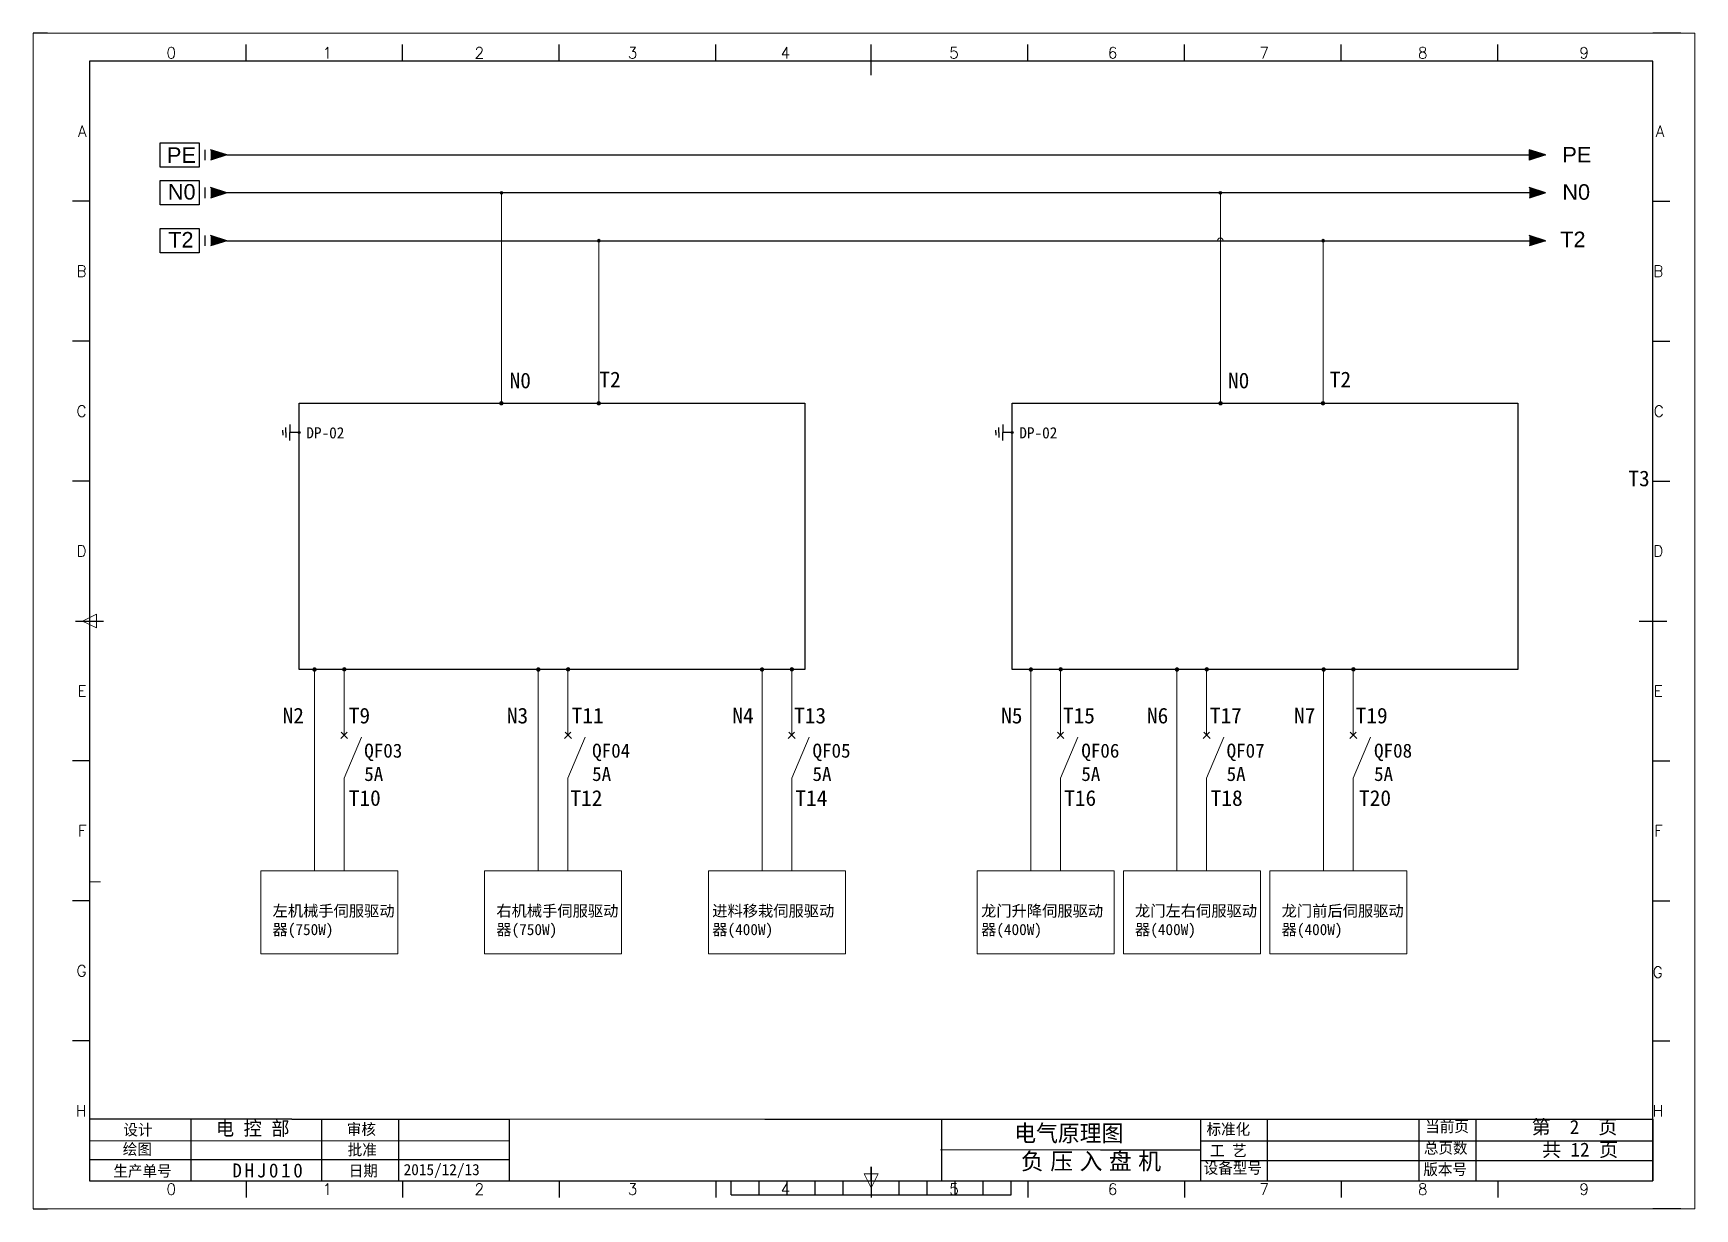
# Model space of a CAD drawing. Extents: x 2368 to 9674, y -1476 to 1321.
# Drawn here: x 6703 to 7297, y 325 to 745 of the extents above; entities that cross this region are included whole.
import ezdxf
from ezdxf.enums import TextEntityAlignment as Align

# ---------------------------------------------------------------- set-up
doc = ezdxf.new("R2010")
doc.units = 0
doc.header["$MEASUREMENT"] = 0
for name, color, linetype in [('AE_BOR', 1, 'Continuous'), ('MISC', 2, 'Continuous'), ('SYMS', 7, 'Continuous')]:
    doc.layers.add(name, color=color, linetype=linetype)
doc.styles.add('WD', font='romans.shx', dxfattribs={"bigfont": 'gbcbig.shx'})
doc.styles.add('样式 8', font='arial.ttf')

msp = doc.modelspace()

# ---------------------------------------------------------------- texts
at = {"char_height": 5.544, "attachment_point": 1, "style": '样式 8'}
for s, insert, width in [('N0', (6750.66169, 690.71696), 9.9333161), ('N0', (7249.18712, 690.66745), 9.9333161), ('T2', (6750.78787, 673.5912), 9.9333161), ('T2', (7248.43762, 673.71479), 30.5485092)]:
    msp.add_mtext(s, dxfattribs=dict(at, insert=insert, width=width))
at = {"attachment_point": 1}
for s, insert, char_height, width in [('T2', (6904.94006, 623.70383), 5.6, 10.0336526), ('T2', (7166.04617, 623.70383), 5.6, 10.0336526), ('N0', (6872.82257, 623.33996), 5.6, 10.0336526), ('N0', (7129.65644, 623.33996), 5.6, 10.0336526), ('{\\fFangSong|b0|i0|c134|p49;DP-02}', (6800.1515, 603.84843), 4, 12.7848145), ('{\\fFangSong|b0|i0|c134|p49;DP-02}', (7055.04344, 603.84843), 4, 12.7848145), ('T3', (7272.79017, 588.34666), 5.6, 10.0336526), ('N2', (6791.67838, 503.6007), 5.6, 10.0336526), ('T9', (6815.33674, 503.6007), 5.6, 10.0336526), ('N3', (6871.84287, 503.6007), 5.6, 10.0336526), ('T11', (6895.04574, 503.6007), 5.6, 10.0336526), ('N4', (6952.46282, 503.6007), 5.6, 10.0336526), ('T13', (6974.54277, 503.6007), 5.6, 10.0336526), ('N5', (7048.5599, 503.6007), 5.6, 10.0336526), ('T15', (7070.63985, 503.6007), 5.6, 10.0336526), ('N6', (7100.68246, 503.6007), 5.6, 10.0336526), ('T17', (7123.17324, 503.6007), 5.6, 10.0336526), ('N7', (7153.2675, 503.6007), 5.6, 10.0336526), ('T19', (7175.30279, 503.6007), 5.6, 10.0336526), ('QF03\\P5A', (6820.85253, 490.77612), 5, 19.1030846), ('QF04\\P5A', (6902.32868, 490.77612), 5, 19.1030846), ('QF05\\P5A', (6981.11141, 490.77612), 5, 19.1030846), ('QF06\\P5A', (7077.20849, 490.77612), 5, 19.1030846), ('QF07\\P5A', (7129.15317, 490.77612), 5, 19.1030846), ('QF08\\P5A', (7181.86456, 490.77612), 5, 19.1030846), ('T10', (6815.33674, 474.15644), 5.6, 10.0336526), ('T12', (6894.57817, 474.15644), 5.6, 10.0336526), ('T14', (6974.99066, 474.15644), 5.6, 10.0336526), ('T16', (7071.08774, 474.15644), 5.6, 10.0336526), ('T18', (7123.4765, 474.15644), 5.6, 10.0336526), ('T20', (7176.50472, 474.15644), 5.6, 10.0336526), ('{\\fSimSun|b0|i0|c134|p2;第  }2  {\\fSimSun|b0|i0|c134|p2;页}', (7238.20432, 356.32539), 5, 38.1635092), ('{\\fSimSun|b0|i0|c134|p2;共 }12 {\\fSimSun|b0|i0|c134|p2;页}', (7241.88781, 348.23407), 5, 40.4924398), ('{\\fNSimSun|b0|i0|c134|p49;\\T1.28;DHJ010}', (6773.71177, 340.79562), 5, 40.4924398)]:
    msp.add_mtext(s, dxfattribs=dict(at, insert=insert, char_height=char_height, width=width))
at = {"lineweight": 0, "char_height": 4, "attachment_point": 1}
for s, insert, width in [('{\\fSimSun|b0|i0|c134|p2;左机械手伺服驱动器(750W)}', (6788.07085, 433.04223), 43.6368082), ('{\\fSimSun|b0|i0|c134|p2;右机械手伺服驱动器(750W)}', (6868.07085, 433.04223), 43.6368082), ('{\\fSimSun|b0|i0|c134|p2;进料移栽伺服驱动器(400W)}', (6945.26848, 433.04223), 47.7981308), ('{\\fSimSun|b0|i0|c134|p2;龙门升降伺服驱动器(400W)}', (7041.36555, 433.04223), 47.7981308), ('{\\fSimSun|b0|i0|c134|p2;龙门左右伺服驱动器(400W)}', (7096.39795, 433.04223), 43.6368082), ('{\\fSimSun|b0|i0|c134|p2;龙门前后伺服驱动器(400W)}', (7148.81851, 433.04223), 43.6368082)]:
    msp.add_mtext(s, dxfattribs=dict(at, insert=insert, width=width))
at = {"color": 0, "ltscale": 2, "attachment_point": 1}
for s, insert, char_height, width in [('电 控 部', (6767.84173, 355.81557), 5, 34.8313606), ('当前页', (7200.16826, 356.00387), 4, 19.3450259), ('设计', (6734.74767, 354.84333), 4, 19.3450259), ('审核', (6814.61901, 355.021), 4, 25.507459), ('电气原理图', (7053.23693, 354.59603), 6, 43.9128196), ('标准化', (7121.97433, 355.01848), 4, 23.3399102), ('{\\C256;绘图}', (6734.54068, 347.91562), 4, 19.3450259), ('批准', (6814.95079, 347.69447), 4, 25.507459), ('{\\fNSimSun|b0|i0|c134|p49;\\T1.28;\\C256;负压入盘机}', (7055.63233, 344.57871), 6, 51.013903), ('工 艺', (7123.2304, 347.39626), 4, 19.3450259), ('总页数', (7199.68875, 348.32214), 4, 19.3450259), ('生产单号', (6731.16866, 340.08428), 4, 25.1533682), ('日期', (6815.33472, 340.18924), 4, 25.507459), ('2015/12/13', (6834.9353, 340.59375), 4, 25.507459), ('设备型号', (7120.96173, 341.13576), 4, 31.672048), ('版本号', (7199.48324, 340.67952), 4, 19.3450259)]:
    msp.add_mtext(s, dxfattribs=dict(at, insert=insert, char_height=char_height, width=width))
at = {"layer": 'MISC', "char_height": 5.544, "width": 9.9333161, "attachment_point": 1, "style": '样式 8'}
for insert in [(6750.33341, 703.84615), (7249.18712, 703.9728)]:
    msp.add_mtext('PE', dxfattribs=dict(at, insert=insert))

# ---------------------------------------------------------------- blocks, each defined once
blk = doc.blocks.new('gb_a2_a')
for p, q in [((584, 410), (25, 410)), ((25, 410), (25, 10)), ((584, 10), (584, 410)), ((25, 10), (584, 10))]:
    blk.add_line(p, q)
at = {"lineweight": 9, "ltscale": 0.1}
blk.add_line((25, 116.86), (29, 116.86), dxfattribs=at)
at = {"layer": 'AE_BOR', "lineweight": 30}
for p, q in [((10, 420), (4.93, 420)), ((594, 420), (584, 420)), ((4.93, 0), (10, 0)), ((594, 0), (584, 0))]:
    blk.add_line(p, q, dxfattribs=at)
at = {"layer": 'AE_BOR', "color": 1, "lineweight": 15}
for p, q in [((4.93, 420), (598.93, 420)), ((4.93, 0), (4.93, 420)), ((598.93, 420), (598.93, 0)), ((22.5, 210), (27.5, 212.5)), ((27.5, 207.5), (22.5, 210)), ((27.5, 212.5), (27.5, 207.5)), ((304.5, 7.5), (302, 12.5)), ((302, 12.5), (307, 12.5)), ((307, 12.5), (304.5, 7.5)), ((598.93, 0), (4.93, 0))]:
    blk.add_line(p, q, dxfattribs=at)
at = {"layer": 'AE_BOR'}
for p, q in [((81, 410), (81, 416)), ((137, 410), (137, 416)), ((193, 410), (193, 416)), ((249, 410), (249, 416)), ((304.5, 410), (304.5, 416)), ((360.5, 410), (360.5, 416)), ((416.5, 410), (416.5, 416)), ((472.5, 410), (472.5, 416)), ((528.5, 410), (528.5, 416)), ((25, 360), (19, 360)), ((584, 360), (590, 360)), ((25, 310), (19, 310)), ((584, 310), (590, 310)), ((25, 260), (19, 260)), ((584, 260), (590, 260)), ((25, 160), (19, 160)), ((584, 160), (590, 160)), ((25, 110), (19, 110)), ((584, 110), (590, 110)), ((25, 60), (19, 60)), ((584, 60), (590, 60)), ((81, 10), (81, 4)), ((137, 10), (137, 4)), ((193, 10), (193, 4)), ((249, 10), (249, 4)), ((304.5, 10), (304.5, 4)), ((360.5, 10), (360.5, 4)), ((416.5, 10), (416.5, 4)), ((472.5, 10), (472.5, 4)), ((528.5, 10), (528.5, 4))]:
    blk.add_line(p, q, dxfattribs=at)
at = {"layer": 'AE_BOR', "color": 2, "lineweight": 30}
for p, q in [((304.5, 405), (304.5, 415)), ((20, 210), (30, 210)), ((579, 210), (589, 210)), ((304.5, 10), (304.5, 15)), ((304.5, 15), (304.5, 5)), ((254.5, 5), (254.5, 10)), ((264.5, 5), (264.5, 10)), ((274.5, 5), (274.5, 10)), ((284.5, 5), (284.5, 10)), ((294.5, 5), (294.5, 10)), ((304.5, 10), (304.5, 5)), ((314.5, 5), (314.5, 10)), ((324.5, 5), (324.5, 10)), ((334.5, 5), (334.5, 10)), ((344.5, 5), (344.5, 10)), ((354.5, 5), (354.5, 10)), ((254.5, 5), (354.5, 5))]:
    blk.add_line(p, q, dxfattribs=at)
at = {"layer": 'AE_BOR', "style": 'WD'}
for s, p in [('0', (54.27, 411)), ('1', (110.12, 411)), ('2', (164.42, 411)), ('3', (219.22, 411)), ('4', (273.82, 411)), ('5', (334.12, 411)), ('6', (390.81, 411)), ('7', (445.01, 411)), ('8', (501.67, 411)), ('9', (559.4, 411)), ('0', (54.27, 5)), ('1', (110.12, 5)), ('2', (164.42, 5)), ('3', (219.22, 5)), ('4', (273.82, 5)), ('5', (334.12, 5)), ('6', (390.81, 5)), ('7', (445.01, 5)), ('8', (501.67, 5)), ('9', (559.4, 5))]:
    blk.add_text(s, height=4, dxfattribs=at).set_placement(p, align=Align.CENTER)
for s, p in [('A', (24, 385)), ('A', (588.05, 385)), ('B', (24, 335)), ('B', (587.67, 335)), ('C', (24, 285)), ('C', (587.86, 285)), ('D', (24, 235)), ('D', (587.67, 235)), ('E', (24, 185)), ('E', (587.48, 185)), ('F', (24, 135)), ('F', (587.48, 135)), ('F', (587.48, 135)), ('G', (24, 85)), ('G', (587.48, 84.56)), ('H', (24, 35)), ('H', (587.67, 35))]:
    blk.add_text(s, height=4, dxfattribs=at).set_placement(p, align=Align.MIDDLE_RIGHT)
blk = doc.blocks.new('WDDOT')
blk.add_hatch(color=256).paths.add_polyline_path([(0.5, 0, 1), (-0.5, 0, 1)])
blk.add_circle((0, 0), 0.5)

# ---------------------------------------------------------------- hatches: boundary and pattern name
for points in [[(6771.78953, 687.59391), (6765.95279, 689.46441), (6765.95279, 685.72341)], [(7243.19717, 687.60205), (7237.36043, 689.47255), (7237.36043, 685.73155)], [(6771.78953, 670.46244), (6765.95279, 672.33294), (6765.95279, 668.59194)], [(7243.19717, 670.47058), (7237.36043, 672.34108), (7237.36043, 668.60008)]]:
    msp.add_hatch(color=256).paths.add_polyline_path(points)
at = {"lineweight": 0}
h = msp.add_hatch(color=256, dxfattribs=at)
edge = h.paths.add_edge_path()
edge.add_arc((6869.92205, 687.60205), 0.5, 0, 360)
h = msp.add_hatch(color=256, dxfattribs=at)
edge = h.paths.add_edge_path()
edge.add_arc((7126.90976, 687.60205), 0.5, 0, 360)
h = msp.add_hatch(color=256, dxfattribs=at)
edge = h.paths.add_edge_path()
edge.add_arc((6904.74862, 670.47058), 0.5, 0, 360)
h = msp.add_hatch(color=256, dxfattribs=at)
edge = h.paths.add_edge_path()
edge.add_arc((7163.65455, 670.47058), 0.5, 0, 360)
h = msp.add_hatch(color=256)
edge = h.paths.add_edge_path()
edge.add_arc((6869.88466, 612.39304), 0.78646, 270, 630)
h = msp.add_hatch(color=256)
edge = h.paths.add_edge_path()
edge.add_arc((6904.6896, 612.39304), 0.78646, 270, 630)
h = msp.add_hatch(color=256)
edge = h.paths.add_edge_path()
edge.add_arc((7126.98282, 612.39304), 0.78646, 270, 630)
h = msp.add_hatch(color=256)
edge = h.paths.add_edge_path()
edge.add_arc((7163.6025, 612.39304), 0.78646, 270, 630)
h = msp.add_hatch(color=256)
edge = h.paths.add_edge_path()
edge.add_arc((6797.57984, 601.94826), 0.35784, 0, 360)
h = msp.add_hatch(color=256)
edge = h.paths.add_edge_path()
edge.add_arc((7052.47178, 601.94826), 0.35784, 0, 360)
h = msp.add_hatch(color=256)
edge = h.paths.add_edge_path()
edge.add_arc((6803.0864, 517.27114), 0.78646, 270, 630)
h = msp.add_hatch(color=256)
edge = h.paths.add_edge_path()
edge.add_arc((6813.73362, 517.3326), 0.78646, 270, 630)
h = msp.add_hatch(color=256)
edge = h.paths.add_edge_path()
edge.add_arc((6883.0864, 517.27114), 0.78646, 270, 630)
h = msp.add_hatch(color=256)
edge = h.paths.add_edge_path()
edge.add_arc((6893.73362, 517.3326), 0.78646, 270, 630)
h = msp.add_hatch(color=256)
edge = h.paths.add_edge_path()
edge.add_arc((6963.0864, 517.27114), 0.78646, 270, 630)
h = msp.add_hatch(color=256)
edge = h.paths.add_edge_path()
edge.add_arc((6973.73362, 517.3326), 0.78646, 270, 630)
h = msp.add_hatch(color=256)
edge = h.paths.add_edge_path()
edge.add_arc((7059.18348, 517.27114), 0.78646, 270, 630)
h = msp.add_hatch(color=256)
edge = h.paths.add_edge_path()
edge.add_arc((7069.8307, 517.3326), 0.78646, 270, 630)
h = msp.add_hatch(color=256)
edge = h.paths.add_edge_path()
edge.add_arc((7111.4135, 517.27114), 0.78646, 270, 630)
h = msp.add_hatch(color=256)
edge = h.paths.add_edge_path()
edge.add_arc((7122.06072, 517.3326), 0.78646, 270, 630)
h = msp.add_hatch(color=256)
edge = h.paths.add_edge_path()
edge.add_arc((7163.83406, 517.27114), 0.78646, 270, 630)
h = msp.add_hatch(color=256)
edge = h.paths.add_edge_path()
edge.add_arc((7174.48128, 517.3326), 0.78646, 270, 630)
at = {"layer": 'MISC'}
for points in [[(6771.78953, 701.1231), (6765.95279, 702.9936), (6765.95279, 699.2526)], [(7243.19717, 701.13124), (7237.36043, 703.00174), (7237.36043, 699.26073)]]:
    msp.add_hatch(color=256, dxfattribs=at).paths.add_polyline_path(points)

# ---------------------------------------------------------------- linework, layer by layer
for p, q in [((6763.8279, 689.47765), (6763.8279, 685.73665)), ((6771.78953, 687.59391), (6765.95279, 689.46441)), ((7243.19717, 687.60205), (7237.36043, 689.47255)), ((6771.78953, 687.59391), (6765.95279, 685.72341)), ((7243.19717, 687.60205), (7237.36043, 685.73155)), ((6763.8279, 672.34618), (6763.8279, 668.60518)), ((6771.78953, 670.46244), (6765.95279, 672.33294)), ((7243.19717, 670.47058), (7237.36043, 672.34108)), ((6771.78953, 670.46244), (6765.95279, 668.59194)), ((6771.78953, 670.47058), (6869.88326, 670.47058)), ((6869.88326, 670.47058), (7125.90976, 670.47058)), ((7086.2351, 670.47058), (7243.19717, 670.47058)), ((7243.19717, 670.47058), (7237.36043, 668.60008)), ((6791.72428, 601.91597), (6791.72428, 602.83416)), ((6791.72428, 601.91597), (6791.72428, 600.99778)), ((6792.83454, 601.94826), (6792.83454, 603.74854)), ((6792.83454, 601.94826), (6792.83454, 600.14797)), ((6794.20824, 604.81266), (6794.22994, 601.94826)), ((6794.20824, 599.08386), (6794.22994, 601.94826)), ((6797.57984, 601.94826), (6794.22994, 601.94826)), ((7046.61622, 601.91597), (7046.61622, 602.83416)), ((7046.61622, 601.91597), (7046.61622, 600.99778)), ((7047.72649, 601.94826), (7047.72649, 603.74854)), ((7047.72649, 601.94826), (7047.72649, 600.14797)), ((7049.10018, 604.81266), (7049.12188, 601.94826)), ((7049.10018, 599.08386), (7049.12188, 601.94826)), ((7052.47178, 601.94826), (7049.12188, 601.94826)), ((6795.01794, 356.59941), (6722.58695, 356.59941)), ((6722.58695, 356.59941), (6722.58695, 334.60231)), ((6758.86042, 356.59941), (6758.86042, 334.60231)), ((6795.01794, 356.59941), (6872.62904, 356.59941)), ((6805.62243, 356.59941), (6805.62243, 334.60231)), ((6833.06857, 356.59941), (6833.06857, 334.59941)), ((6872.62904, 356.59941), (6872.62904, 334.60231)), ((6964.1201, 356.59941), (7084.0201, 356.59941)), ((7027.1855, 356.59941), (7027.1855, 334.60231)), ((7084.0201, 356.59941), (7221.59128, 356.59941)), ((7119.81465, 356.59941), (7119.81465, 334.60231)), ((7221.59128, 356.59941), (7281.58695, 356.59941)), ((7084.0201, 345.59941), (7119.78374, 345.59941)), ((6722.58695, 334.60231), (7281.58695, 334.60231))]:
    msp.add_line(p, q)
at = {"color": 0}
for p, q in [((7243.19717, 687.60205), (6771.78953, 687.60205)), ((7197.87007, 356.59941), (7197.87007, 334.60231)), ((7281.58695, 356.59941), (7281.58695, 334.60231))]:
    msp.add_line(p, q, dxfattribs=at)
at = {"lineweight": 0}
for p, q in [((6869.88326, 612.18984), (6869.88326, 687.60205)), ((7126.90976, 612.37318), (7126.90976, 687.60205)), ((6904.69172, 612.68254), (6904.69172, 670.47058)), ((7163.65455, 612.37318), (7163.65455, 670.47058)), ((6803.06725, 517.27772), (6803.06725, 445.34695)), ((6813.66204, 517.27772), (6813.66204, 493.86435)), ((6883.06725, 517.27772), (6883.06725, 445.34695)), ((6893.66204, 517.27772), (6893.66204, 493.86435)), ((6963.06725, 517.27772), (6963.06725, 445.34695)), ((6973.66204, 517.27772), (6973.66204, 493.86435)), ((7059.16432, 517.27772), (7059.16432, 445.34695)), ((7069.75912, 517.27772), (7069.75912, 493.86435)), ((7111.39435, 517.27772), (7111.39435, 445.34695)), ((7121.98914, 517.27772), (7121.98914, 493.86435)), ((7163.81491, 517.27772), (7163.81491, 445.34695)), ((7174.4097, 517.27772), (7174.4097, 493.86435)), ((6814.70793, 494.90898), (6812.43606, 492.63985)), ((6812.631, 494.90898), (6814.90288, 492.63985)), ((6819.89243, 493.08907), (6813.66204, 478.43524)), ((6894.70793, 494.90898), (6892.43606, 492.63985)), ((6892.631, 494.90898), (6894.90288, 492.63985)), ((6899.89243, 493.08907), (6893.66204, 478.43524)), ((6974.70793, 494.90898), (6972.43606, 492.63985)), ((6972.631, 494.90898), (6974.90288, 492.63985)), ((6979.89243, 493.08907), (6973.66204, 478.43524)), ((7070.80501, 494.90898), (7068.53313, 492.63985)), ((7068.72807, 494.90898), (7070.99995, 492.63985)), ((7075.9895, 493.08907), (7069.75912, 478.43524)), ((7123.03503, 494.90898), (7120.76315, 492.63985)), ((7120.9581, 494.90898), (7123.22997, 492.63985)), ((7128.21953, 493.08907), (7121.98914, 478.43524)), ((7175.45559, 494.90898), (7173.18372, 492.63985)), ((7173.37866, 494.90898), (7175.65054, 492.63985)), ((7180.64009, 493.08907), (7174.4097, 478.43524)), ((6813.66204, 478.43524), (6813.66204, 445.38427)), ((6893.66204, 478.43524), (6893.66204, 445.38427)), ((6973.66204, 478.43524), (6973.66204, 445.38427)), ((7069.75912, 478.43524), (7069.75912, 445.38427)), ((7121.98914, 478.43524), (7121.98914, 445.38427)), ((7174.4097, 478.43524), (7174.4097, 445.38427))]:
    msp.add_line(p, q, dxfattribs=at)
at = {"lineweight": 9, "ltscale": 0.1}
for p, q in [((6872.62904, 356.59941), (6964.1201, 356.59941)), ((7026.81731, 345.59941), (7084.0201, 345.59941))]:
    msp.add_line(p, q, dxfattribs=at)
at = {"color": 0, "ltscale": 2}
for p, q in [((7143.70248, 356.59941), (7143.70248, 334.60231)), ((7218.28467, 356.59941), (7218.28467, 334.60231)), ((6722.58695, 348.91565), (6872.62904, 348.97566)), ((7119.89642, 348.84436), (7281.58695, 348.90727)), ((6722.58695, 342.21788), (6872.62904, 342.21788)), ((7119.78374, 341.87896), (7281.58695, 341.87896))]:
    msp.add_line(p, q, dxfattribs=at)
at = {"color": 1, "lineweight": -3}
for points in [[(6747.93304, 705.49706), (6761.81478, 705.49706), (6761.81478, 696.79189), (6747.93304, 696.79189)], [(6747.93304, 691.95973), (6761.81478, 691.95973), (6761.81478, 683.25457), (6747.93304, 683.25457)], [(6747.93304, 674.82826), (6761.81478, 674.82826), (6761.81478, 666.1231), (6747.93304, 666.1231)]]:
    msp.add_lwpolyline(points, close=True, dxfattribs=at)
at = {"lineweight": -3}
for points in [[(6978.38396, 612.39304), (6978.38396, 517.28187), (6797.57984, 517.28187), (6797.57984, 612.39304)], [(7233.2759, 612.39304), (7233.2759, 517.28187), (7052.47178, 517.28187), (7052.47178, 612.39304)]]:
    msp.add_lwpolyline(points, close=True, dxfattribs=at)
at = {"lineweight": 0}
for points in [[(6783.90719, 445.39223), (6832.8827, 445.39223), (6832.8827, 415.73419), (6783.90719, 415.73419)], [(6863.90719, 445.39223), (6912.8827, 445.39223), (6912.8827, 415.73419), (6863.90719, 415.73419)], [(6943.90719, 445.39223), (6992.8827, 445.39223), (6992.8827, 415.73419), (6943.90719, 415.73419)], [(7040.00427, 445.39223), (7088.97977, 445.39223), (7088.97977, 415.73419), (7040.00427, 415.73419)], [(7092.23429, 445.39223), (7141.20979, 445.39223), (7141.20979, 415.73419), (7092.23429, 415.73419)], [(7144.65485, 445.39223), (7193.63035, 445.39223), (7193.63035, 415.73419), (7144.65485, 415.73419)]]:
    msp.add_lwpolyline(points, close=True, dxfattribs=at)
for centre in [(6869.92205, 687.60205), (7126.90976, 687.60205), (6904.74862, 670.47058), (7163.65455, 670.47058)]:
    msp.add_circle(centre, 0.5, dxfattribs=at)
for centre in [(6797.57984, 601.94826), (7052.47178, 601.94826)]:
    msp.add_circle(centre, 0.35784)
msp.add_arc((7126.90976, 670.47058), 1, 360, 180, dxfattribs=at)
at = {"layer": 'MISC'}
for p, q in [((6763.8279, 703.00684), (6763.8279, 699.26584)), ((6771.78953, 701.1231), (6765.95279, 702.9936)), ((6771.78953, 701.1231), (6765.95279, 699.2526)), ((6771.78953, 701.13124), (7243.19717, 701.13124)), ((7243.19717, 701.13124), (7237.36043, 703.00174)), ((7237.36043, 703.00174), (7237.36043, 699.26073)), ((7243.19717, 701.13124), (7237.36043, 699.26073)), ((6797.57984, 601.72076), (6797.57984, 601.72076)), ((7052.47178, 601.72076), (7052.47178, 601.72076))]:
    msp.add_line(p, q, dxfattribs=at)

# ---------------------------------------------------------------- block references
msp.add_blockref('gb_a2_a', (6697.58695, 324.60231))
at = {"layer": 'SYMS', "lineweight": -3, "xscale": 0.4549999999999272, "yscale": 0.4549999999999272, "zscale": 0.455, "rotation": 270}
for p in [(6797.57984, 601.94826), (6797.57984, 601.94826), (7052.47178, 601.94826), (7052.47178, 601.94826)]:
    msp.add_blockref('WDDOT', p, dxfattribs=at)

msp.set_redraw_order([(e.dxf.handle, doc.entitydb.next_handle()) for e in msp.query("TEXT MTEXT ATTDEF DIMENSION ARC_DIMENSION")])  # texts and dimensions are drawn at this point

doc.saveas('drawing.dxf')
